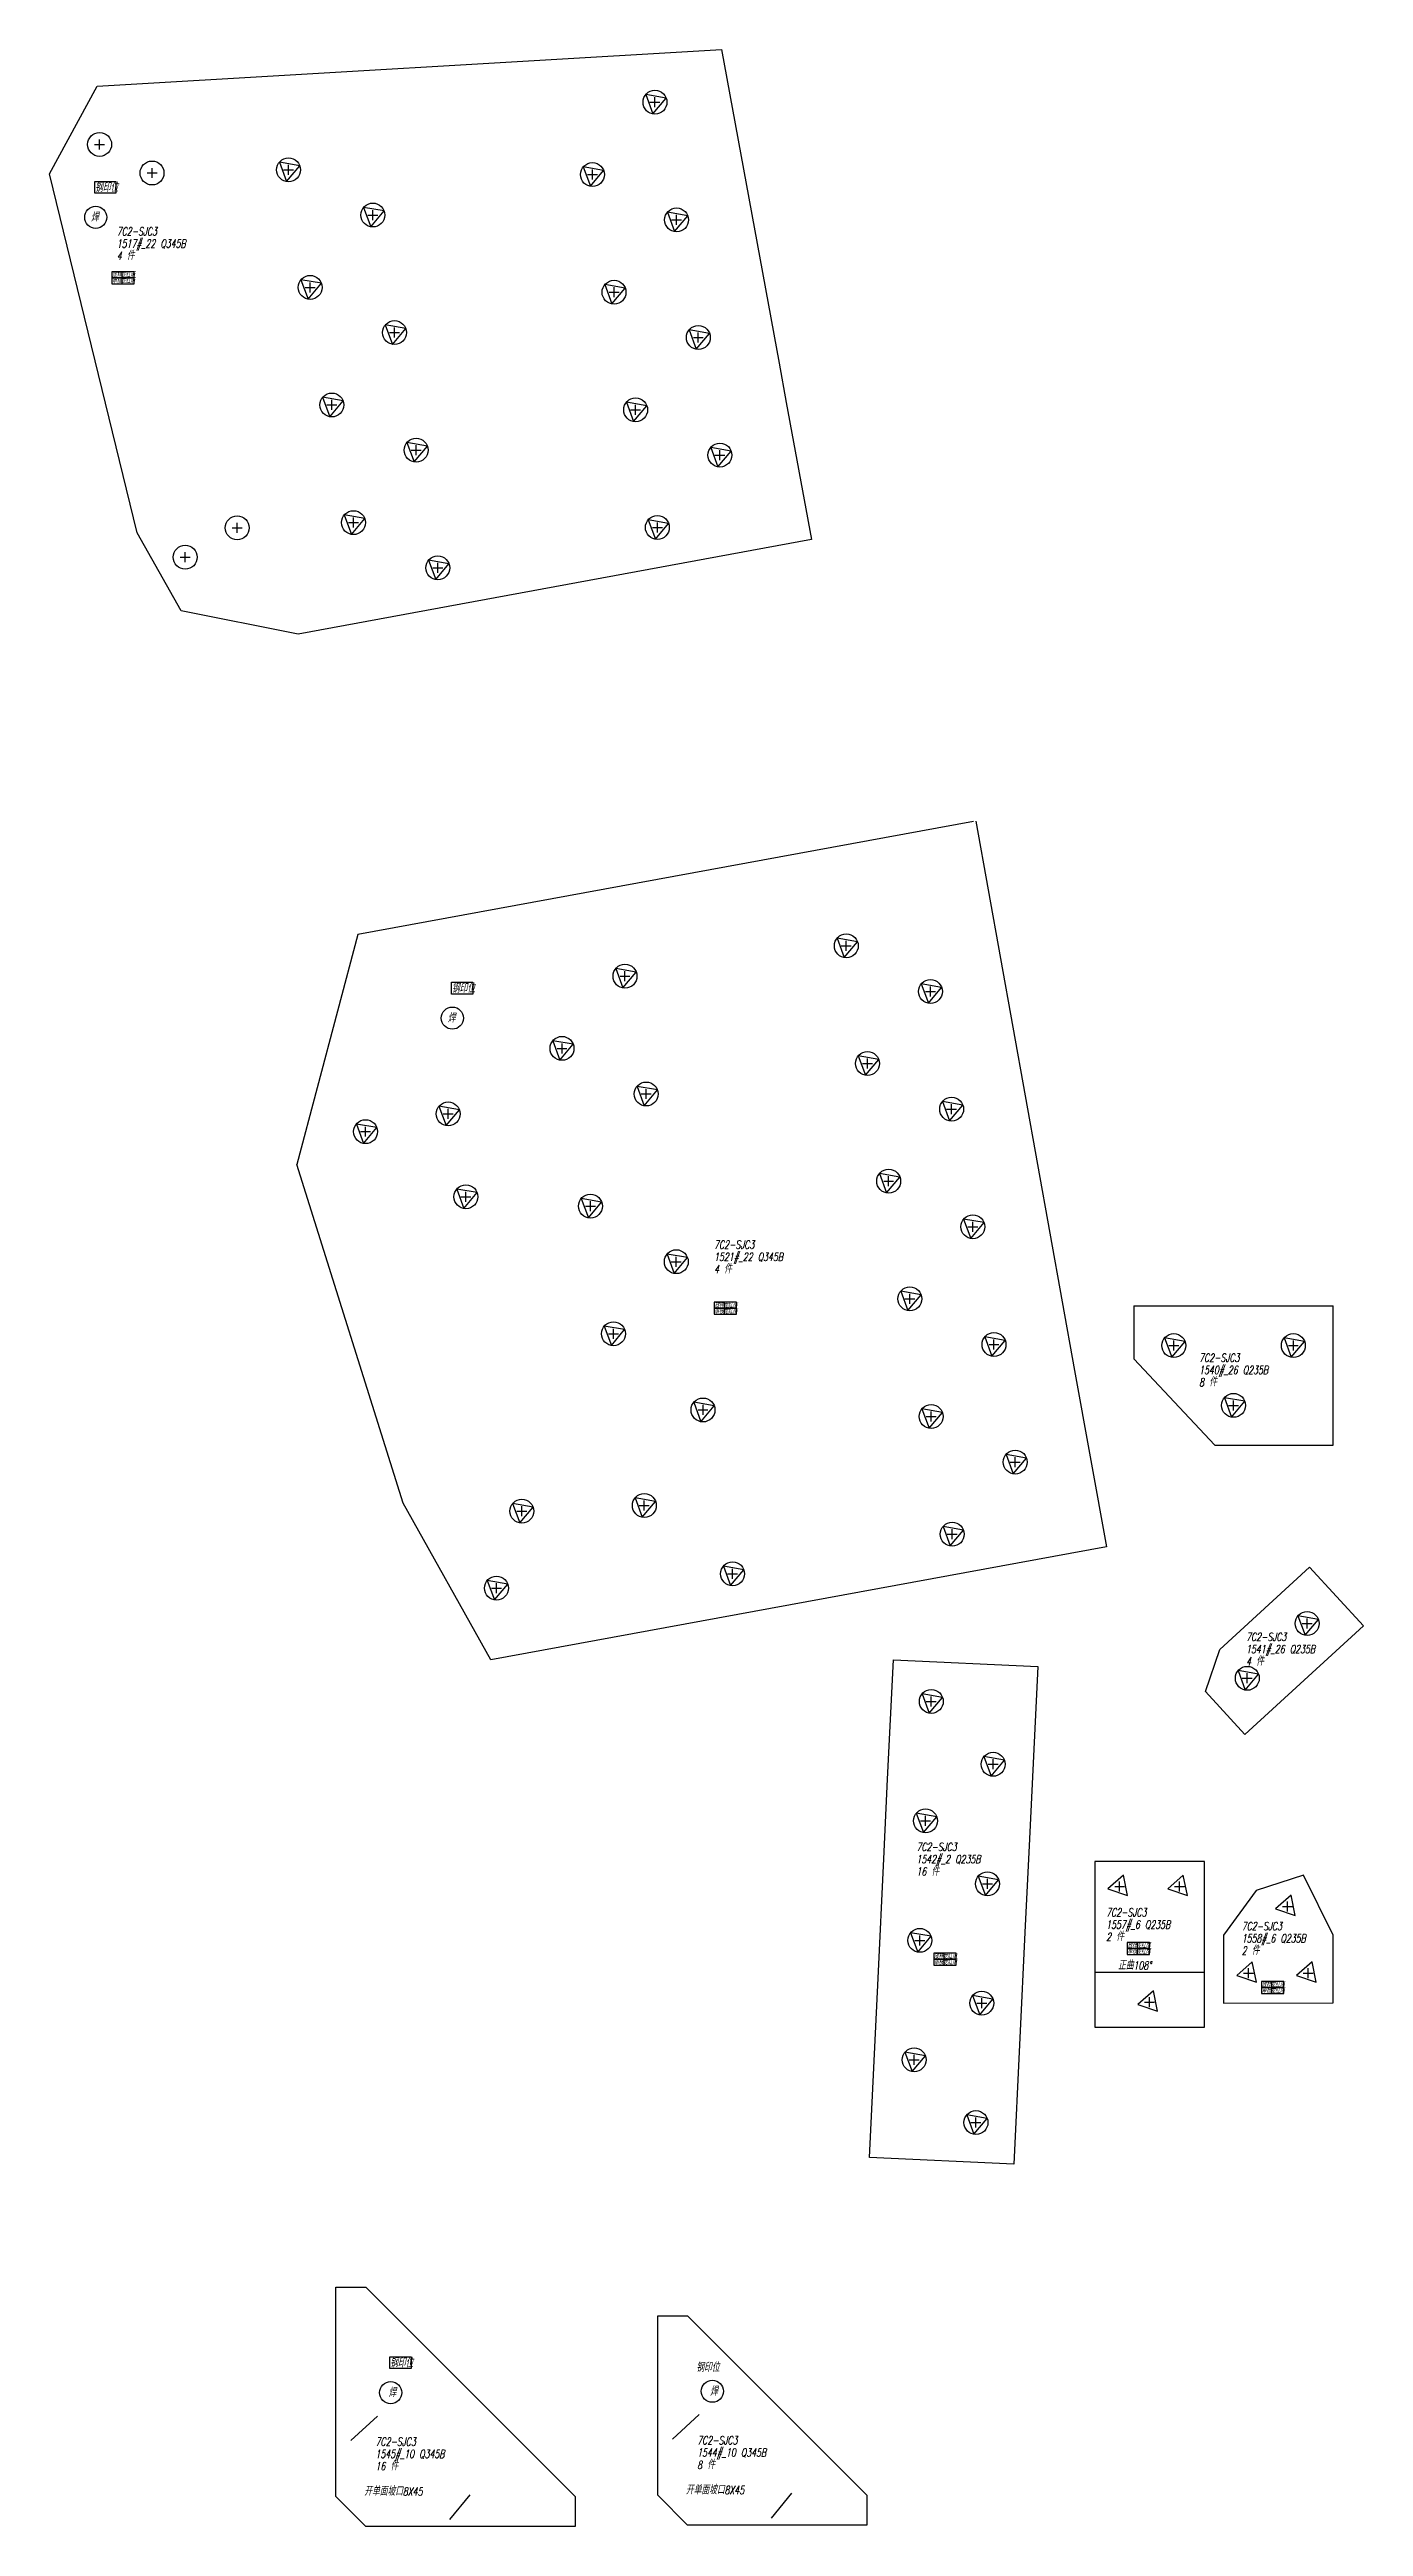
# Model space of a CAD drawing. Header units: millimetres. Extents: x -70.1 to 12, y -14.6 to 1.8.
# Drawn here: x -0.393 to 0.925, y -2.191 to 0.295 of the extents above; entities that cross this region are included whole.
import ezdxf
from ezdxf.enums import TextEntityAlignment as Align

# ---------------------------------------------------------------- set-up
doc = ezdxf.new("R2010")
doc.units = ezdxf.units.MM
doc.header["$LTSCALE"] = 0.035
doc.header["$PDMODE"] = 2
doc.header["$PDSIZE"] = 0.005
for name, color, linetype in [('0co1', 7, 'Continuous'), ('22', 7, 'Continuous'), ('3018', 7, 'Continuous'), ('6', 7, 'Continuous'), ('文字', 100, 'Continuous'), ('板形', 255, 'Continuous'), ('标注', 132, 'Continuous'), ('签名', 141, 'Continuous')]:
    doc.layers.add(name, color=color, linetype=linetype)
doc.styles.add('HZ', font='txt.shx', dxfattribs={"width": 0.7, "oblique": 12, "bigfont": 'hztxt.shx'})
doc.styles.get("Standard").update_dxf_attribs({"font": 'txt', "width": 0.7, "oblique": 12})
doc.dimstyles.new('ISO-25', dxfattribs={"dimtxt": 2.5, "dimasz": 0.0025, "dimexe": 1.25, "dimexo": 0.625, "dimtad": 1, "dimtxsty": 'Standard', "dimcen": 2.5, "dimadec": 0, "dimazin": 0, "dimtfac": 1, "dimtmove": 0, "dimatfit": 3, "dimfxl": 0, "dimarcsym": 0})

msp = doc.modelspace()

# ---------------------------------------------------------------- texts
at = {"layer": '3018', "color": 7, "linetype": 'Continuous', "style": 'HZ', "oblique": 12, "width": 0.7}
for s, p in [('钢印位', (-0.3476, 0.1523)), ('焊', (-0.3517, 0.1224)), ('钢印位', (0.0104, -0.6514)), ('焊', (0.0063, -0.6813)), ('正曲108%%D', (0.679, -1.6318)), ('钢印位', (-0.0515, -2.0308)), ('钢印位', (0.2557, -2.0355)), ('焊', (-0.0532, -2.0608)), ('焊', (0.2696, -2.0594)), ('开单面坡口8X45', (-0.0775, -2.1597)), ('开单面坡口8X45', (0.2453, -2.1583))]:
    msp.add_text(s, height=0.00821, dxfattribs=at).set_placement(p)
at = {"layer": '文字', "color": 1, "style": 'HZ', "oblique": 12, "width": 0.7}
for s, p in [('7C2-SJC3', (-0.3258, 0.1085)), ('1517#_22 Q345B', (-0.3258, 0.0962)), ('4 件', (-0.3258, 0.0839)), ('7C2-SJC3', (0.2736, -0.9084)), ('1521#_22 Q345B', (0.2736, -0.9207)), ('4 件', (0.2736, -0.933)), ('7C2-SJC3', (0.7604, -1.0219)), ('8 件', (0.7604, -1.0465)), ('1540#_26 Q235B', (0.7604, -1.0342)), ('7C2-SJC3', (0.8075, -1.302)), ('1541#_26 Q235B', (0.8075, -1.3143)), ('4 件', (0.8075, -1.3266)), ('7C2-SJC3', (0.4767, -1.5128)), ('1542#_2 Q235B', (0.4767, -1.5251)), ('16 件', (0.4767, -1.5375)), ('7C2-SJC3', (0.6671, -1.5785)), ('1557#_6 Q235B', (0.6671, -1.5908)), ('7C2-SJC3', (0.8031, -1.5923)), ('2 件', (0.6671, -1.6031)), ('2 件', (0.8031, -1.6169)), ('1558#_6 Q235B', (0.8031, -1.6046)), ('7C2-SJC3', (-0.0661, -2.1097)), ('1545#_10 Q345B', (-0.0661, -2.122)), ('7C2-SJC3', (0.2567, -2.1083)), ('1544#_10 Q345B', (0.2567, -2.1206)), ('16 件', (-0.0661, -2.1343)), ('8 件', (0.2567, -2.133))]:
    msp.add_text(s, height=0.00821, dxfattribs=at).set_placement(p)

# ---------------------------------------------------------------- blocks, each defined once
blk = doc.blocks.new('bqian')
for p, q in [((0.045, 0.024), (0, 0.024)), ((0, 0.024), (0, 0.012)), ((0, 0.012), (0.045, 0.012)), ((0.045, 0.012), (0, 0.012)), ((0, 0.012), (0, 0)), ((0, 0), (0.045, 0)), ((0.02, 0.024), (0.02, 0)), ((0.045, 0.012), (0.045, 0.024)), ((0.045, 0), (0.045, 0.012))]:
    blk.add_line(p, q)
at = {"style": 'HZ', "oblique": 12, "width": 0.7}
for s, p in [('放样', (0.01, 0.018)), ('审核', (0.01, 0.006))]:
    blk.add_text(s, height=0.00985, dxfattribs=at).set_placement(p, align=Align.MIDDLE_CENTER)
for p in [(0.0325, 0.018), (0.0325, 0.006)]:
    blk.add_attdef('龙红雨', text='', height=0.00985, dxfattribs=at).set_placement(p, align=Align.MIDDLE_CENTER)
blk = doc.blocks.new('eo')
at = {"color": 211}
blk.add_circle((0, 0), 1, dxfattribs=at)
at = {"layer": '标注', "color": 1}
blk.add_lwpolyline([(-0.17, -0.98), (0.94, 0.34), (-0.77, 0.64)], close=True, dxfattribs=at)
blk = doc.blocks.new('co')
at = {"color": 211}
blk.add_circle((0, 0), 1, dxfattribs=at)
blk = doc.blocks.new('b0')
at = {"layer": '标注', "color": 1}
blk.add_lwpolyline([(0.66, -0.75), (0.32, 0.95), (-0.98, -0.2)], close=True, dxfattribs=at)

# ---------------------------------------------------------------- linework, layer by layer
at = {"color": 7, "linetype": 'Continuous'}
for points in [[(-0.3478, 0.1628), (-0.3266, 0.1628), (-0.3266, 0.1508), (-0.3478, 0.1508)], [(0.0101, -0.6409), (0.0314, -0.6409), (0.0314, -0.6529), (0.0101, -0.6529)], [(-0.0518, -2.0203), (-0.0305, -2.0203), (-0.0305, -2.0322), (-0.0518, -2.0322)]]:
    msp.add_lwpolyline(points, close=True, dxfattribs=at)
for centre in [(-0.3469, 0.1267), (0.011, -0.677), (-0.0509, -2.0564), (0.2719, -2.055)]:
    msp.add_circle(centre, 0.0111, dxfattribs=at)
at = {"layer": '0co1', "color": 1}
for p, q in [((-0.0839, -0.593), (-0.1451, -0.8237)), ((0.6949, -0.9656, 0), (0.8949, -0.9656, 0)), ((0.6556, -1.6345), (0.7656, -1.6344)), ((-0.1059, -1.9507), (-0.0759, -1.9507)), ((-0.1059, -2.1607), (-0.1059, -1.9507)), ((0.1341, -2.1607), (-0.0759, -1.9507)), ((0.217, -2.1593), (0.217, -1.9793)), ((0.217, -1.9793), (0.247, -1.9793)), ((0.427, -2.1593), (0.247, -1.9793)), ((-0.0759, -2.1907), (-0.1059, -2.1607)), ((0.1341, -2.1607), (0.1341, -2.1907)), ((0.247, -2.1893), (0.217, -2.1593)), ((0.427, -2.1593), (0.427, -2.1893)), ((0.1341, -2.1907), (-0.0759, -2.1907)), ((0.427, -2.1893), (0.247, -2.1893))]:
    msp.add_line(p, q, dxfattribs=at)
at = {"layer": '22', "color": 200, "extrusion": (3.28754e-06, 1.3278e-05, 1)}
for p, q in [((0.8949, -1.1056, 0), (0.8949, -0.9656, 0)), ((0.8949, -1.0456, 0), (0.8949, -0.9656, 0)), ((0.7761, -1.1056, 0), (0.8949, -1.1056))]:
    msp.add_line(p, q, dxfattribs=at)
at = {"layer": '22', "color": 132}
for p, q in [((0.8712, -1.228, 0), (0.7811, -1.3106)), ((0.8712, -1.228, 0), (0.9253, -1.287, 0)), ((0.9253, -1.287, 0), (0.8063, -1.396, 0)), ((0.7666, -1.3528), (0.8063, -1.396))]:
    msp.add_line(p, q, dxfattribs=at)
at = {"layer": '22', "color": 200, "extrusion": (3.28754e-06, 1.3278e-05, 1), "elevation": 0}
msp.add_lwpolyline([(0.6949, -0.9656), (0.6949, -1.0189)], dxfattribs=at)
at = {"layer": '6', "color": 8, "extrusion": (-8.64698e-05, -0.000180004, 1)}
msp.add_line((0.7761, -1.1056, 0), (0.6949, -1.0189, 0), dxfattribs=at)
at = {"layer": '6', "color": 8, "extrusion": (-0.477567, -0.86055, 0.177153)}
msp.add_line((0.7666, -1.3528, -0.0001), (0.7811, -1.3106, -0.0001), dxfattribs=at)
at = {"layer": '板形', "color": 1}
for p, q in [((-0.3453, 0.2582), (0.2809, 0.2951)), ((0.2809, 0.2951), (0.3388, -0.0196)), ((-0.3933, 0.1704), (-0.3453, 0.2582)), ((-0.3054, -0.1899), (-0.3933, 0.1704)), ((0.3388, -0.0196), (0.346, -0.059)), ((0.346, -0.059), (0.3714, -0.1967)), ((0.346, -0.059), (0.346, -0.059)), ((-0.2611, -0.2683), (-0.3054, -0.1899)), ((0.3714, -0.1967), (-0.1439, -0.2915)), ((-0.1439, -0.2915), (-0.2611, -0.2683)), ((-0.1439, -0.2915), (-0.1439, -0.2915)), ((0.534, -0.4798), (-0.0839, -0.593)), ((0.5362, -0.4794), (0.6354, -1.0305)), ((-0.0383, -1.1638), (-0.1451, -0.8237)), ((0.6354, -1.0305), (0.6673, -1.2077)), ((0.6354, -1.0305), (0.6354, -1.0305)), ((0.0495, -1.3209), (-0.0383, -1.1638)), ((0.6673, -1.2077), (0.0495, -1.3209)), ((0.0495, -1.3209), (0.0495, -1.3209)), ((0.4478, -1.4408), (0.4535, -1.3209)), ((0.4535, -1.3209), (0.5984, -1.3278)), ((0.5334, -1.3247), (0.5334, -1.3247)), ((0.5984, -1.3278), (0.5898, -1.5076)), ((0.4439, -1.5206), (0.4478, -1.4408)), ((0.5898, -1.5076), (0.5859, -1.5875)), ((0.5898, -1.5076), (0.5898, -1.5076)), ((0.4382, -1.6405), (0.4439, -1.5206)), ((0.7656, -1.5235), (0.6556, -1.5235)), ((0.6556, -1.5235), (0.6556, -1.6895)), ((0.7656, -1.6345), (0.7656, -1.5235)), ((0.8652, -1.5372), (0.8175, -1.5523)), ((0.8948, -1.5973), (0.8652, -1.5372)), ((0.8175, -1.5523), (0.7849, -1.5974)), ((0.5859, -1.5875), (0.5745, -1.8272)), ((0.7849, -1.5974), (0.7849, -1.6654)), ((0.8949, -1.6653), (0.8948, -1.5973)), ((0.4296, -1.8203), (0.4382, -1.6405)), ((0.7656, -1.6895), (0.7656, -1.6345)), ((0.7849, -1.6654), (0.8949, -1.6653)), ((0.6556, -1.6895), (0.7656, -1.6895)), ((0.5745, -1.8272), (0.4296, -1.8203))]:
    msp.add_line(p, q, dxfattribs=at)
at = {"layer": '签名', "color": 1}
for p in [(0.2143, 0.2422), (-0.343, 0.1999), (-0.2904, 0.1712), (-0.1534, 0.1744), (0.1515, 0.1696), (-0.0688, 0.129), (0.236, 0.1241), (-0.1317, 0.0564), (0.1732, 0.0515), (-0.0471, 0.011), (0.2578, 0.0061), (-0.11, -0.0616), (0.1949, -0.0665), (-0.0254, -0.107), (0.2795, -0.1119), (-0.2049, -0.1849), (-0.0883, -0.1797), (0.2167, -0.1845), (-0.2571, -0.2144), (-0.0037, -0.2251), (0.4063, -0.6044), (0.1842, -0.6349), (0.4907, -0.6502), (0.121, -0.7073), (0.4275, -0.7225), (0.0068, -0.7731), (0.2055, -0.7531), (0.512, -0.7683), (-0.0761, -0.7909), (0.4488, -0.8406), (0.0246, -0.8562), (0.1495, -0.8656), (0.5333, -0.8863), (0.2357, -0.9214), (0.4701, -0.9587), (0.1726, -0.9937), (0.5545, -1.0045), (0.7349, -1.0056, 0), (0.8549, -1.0056, 0), (0.2625, -1.0702), (0.7949, -1.0656, 0), (0.4914, -1.0768), (0.5758, -1.1225), (0.0807, -1.1718), (0.2036, -1.1661), (0.5126, -1.1949), (0.2922, -1.2346), (0.0552, -1.249), (0.8687, -1.2845, 0), (0.8087, -1.3395), (0.4916, -1.3627), (0.5536, -1.4258), (0.4858, -1.4826), (0.5479, -1.5457), (0.6806, -1.5485), (0.7406, -1.5484), (0.8489, -1.5686), (0.4801, -1.6025), (0.8099, -1.6353), (0.8699, -1.6353), (0.5422, -1.6655), (0.7106, -1.6644), (0.4744, -1.7224), (0.5364, -1.7854)]:
    msp.add_point(p, dxfattribs=at)

# ---------------------------------------------------------------- block references
at = {"color": 1, "xscale": 0.012, "yscale": 0.012, "zscale": 0.012}
for name, p in [('eo', (0.2143, 0.2422)), ('co', (-0.343, 0.1999)), ('co', (-0.2904, 0.1712)), ('eo', (-0.1534, 0.1744)), ('eo', (0.1515, 0.1696)), ('eo', (-0.0688, 0.129)), ('eo', (0.236, 0.1241)), ('eo', (-0.1317, 0.0564)), ('eo', (0.1732, 0.0515)), ('eo', (-0.0471, 0.011)), ('eo', (0.2578, 0.0061)), ('eo', (-0.11, -0.0616)), ('eo', (0.1949, -0.0665)), ('eo', (-0.0254, -0.107)), ('eo', (0.2795, -0.1119)), ('co', (-0.2049, -0.1849)), ('eo', (-0.0883, -0.1797)), ('eo', (0.2167, -0.1845)), ('co', (-0.2571, -0.2144)), ('eo', (-0.0037, -0.2251)), ('eo', (0.4063, -0.6044)), ('eo', (0.1842, -0.6349)), ('eo', (0.4907, -0.6502)), ('eo', (0.121, -0.7073)), ('eo', (0.4275, -0.7225)), ('eo', (0.2055, -0.7531)), ('eo', (0.0068, -0.7731)), ('eo', (0.512, -0.7683)), ('eo', (-0.0761, -0.7909)), ('eo', (0.0246, -0.8562)), ('eo', (0.4488, -0.8406)), ('eo', (0.1495, -0.8656)), ('eo', (0.5333, -0.8863)), ('eo', (0.2357, -0.9214)), ('eo', (0.4701, -0.9587)), ('eo', (0.1726, -0.9937)), ('eo', (0.5545, -1.0045)), ('eo', (0.7349, -1.0056, 0)), ('eo', (0.8549, -1.0056, 0)), ('eo', (0.2625, -1.0702)), ('eo', (0.4914, -1.0768)), ('eo', (0.7949, -1.0656, 0)), ('eo', (0.5758, -1.1225)), ('eo', (0.0807, -1.1718)), ('eo', (0.2036, -1.1661)), ('eo', (0.5126, -1.1949)), ('eo', (0.0552, -1.249)), ('eo', (0.2922, -1.2346)), ('eo', (0.8687, -1.2845, 0)), ('eo', (0.8087, -1.3395)), ('eo', (0.4916, -1.3627)), ('eo', (0.5536, -1.4258)), ('eo', (0.4858, -1.4826)), ('eo', (0.5479, -1.5457)), ('b0', (0.6806, -1.5485)), ('b0', (0.7406, -1.5484)), ('b0', (0.8489, -1.5686)), ('eo', (0.4801, -1.6025)), ('b0', (0.8099, -1.6353)), ('b0', (0.8699, -1.6353)), ('eo', (0.5422, -1.6655)), ('b0', (0.7106, -1.6644)), ('eo', (0.4744, -1.7224)), ('eo', (0.5364, -1.7854))]:
    msp.add_blockref(name, p, dxfattribs=at)
at = {"layer": '签名', "color": 1}
ref = msp.add_blockref('bqian', (-0.3308, 0.06), dxfattribs=dict(at, xscale=0.5, yscale=0.5, zscale=0.5))
ref.add_attrib('龙红雨', '龙红雨', dxfattribs={"layer": '0', "height": 0.00493, "style": 'HZ', "oblique": 12, "width": 0.7}).set_placement((-0.3146, 0.069), align=Align.MIDDLE_CENTER)
ref.add_attrib('龙红雨', '龙红雨', dxfattribs={"layer": '0', "height": 0.00493, "style": 'HZ', "oblique": 12, "width": 0.7}).set_placement((-0.3146, 0.063), align=Align.MIDDLE_CENTER)
ref = msp.add_blockref('bqian', (0.2736, -0.9741), dxfattribs=dict(at, xscale=0.5, yscale=0.5, zscale=0.5))
ref.add_attrib('龙红雨', '龙红雨', dxfattribs={"layer": '0', "height": 0.00493, "style": 'HZ', "oblique": 12, "width": 0.7}).set_placement((0.2899, -0.9651), align=Align.MIDDLE_CENTER)
ref.add_attrib('龙红雨', '龙红雨', dxfattribs={"layer": '0', "height": 0.00493, "style": 'HZ', "oblique": 12, "width": 0.7}).set_placement((0.2899, -0.9711), align=Align.MIDDLE_CENTER)
ref = msp.add_blockref('bqian', (0.494, -1.6274), dxfattribs=dict(at, xscale=0.5, yscale=0.5, zscale=0.5))
ref.add_attrib('龙红雨', '龙红雨', dxfattribs={"layer": '0', "height": 0.00493, "style": 'HZ', "oblique": 12, "width": 0.7}).set_placement((0.5102, -1.6184), align=Align.MIDDLE_CENTER)
ref.add_attrib('龙红雨', '龙红雨', dxfattribs={"layer": '0', "height": 0.00493, "style": 'HZ', "oblique": 12, "width": 0.7}).set_placement((0.5102, -1.6244), align=Align.MIDDLE_CENTER)
ref = msp.add_blockref('bqian', (0.6882, -1.6166), dxfattribs=dict(at, xscale=0.5, yscale=0.5, zscale=0.5))
ref.add_attrib('龙红雨', '龙红雨', dxfattribs={"layer": '0', "height": 0.00493, "style": 'HZ', "oblique": 12, "width": 0.7}).set_placement((0.7045, -1.6076), align=Align.MIDDLE_CENTER)
ref.add_attrib('龙红雨', '龙红雨', dxfattribs={"layer": '0', "height": 0.00493, "style": 'HZ', "oblique": 12, "width": 0.7}).set_placement((0.7045, -1.6136), align=Align.MIDDLE_CENTER)
ref = msp.add_blockref('bqian', (0.8229, -1.6559), dxfattribs=dict(at, xscale=0.5, yscale=0.5, zscale=0.5))
ref.add_attrib('龙红雨', '龙红雨', dxfattribs={"layer": '0', "height": 0.00493, "style": 'HZ', "oblique": 12, "width": 0.7}).set_placement((0.8391, -1.6469), align=Align.MIDDLE_CENTER)
ref.add_attrib('龙红雨', '龙红雨', dxfattribs={"layer": '0', "height": 0.00493, "style": 'HZ', "oblique": 12, "width": 0.7}).set_placement((0.8391, -1.6529), align=Align.MIDDLE_CENTER)

msp.set_redraw_order([(e.dxf.handle, doc.entitydb.next_handle()) for e in msp.query("TEXT MTEXT ATTDEF DIMENSION ARC_DIMENSION")])  # texts and dimensions are drawn at this point

# ---------------------------------------------------------------- leaders
at = {"layer": '0co1', "color": 1}
for points in [[(-0.0908, -2.1044), (-0.0641, -2.0799)], [(0.232, -2.103), (0.2587, -2.0785)], [(0.0084, -2.1837), (0.0287, -2.1588)], [(0.3313, -2.1823), (0.3515, -2.1574)]]:
    msp.add_leader(points, dimstyle='ISO-25', override={"dimtxt": 0.005, "dimexe": 0.0025, "dimexo": 0, "dimgap": 0.0025, "dimtad": 0, "dimlfac": 1000, "dimrnd": 1, "dimtsz": 0.0025}, dxfattribs=at)

doc.saveas('drawing.dxf')
